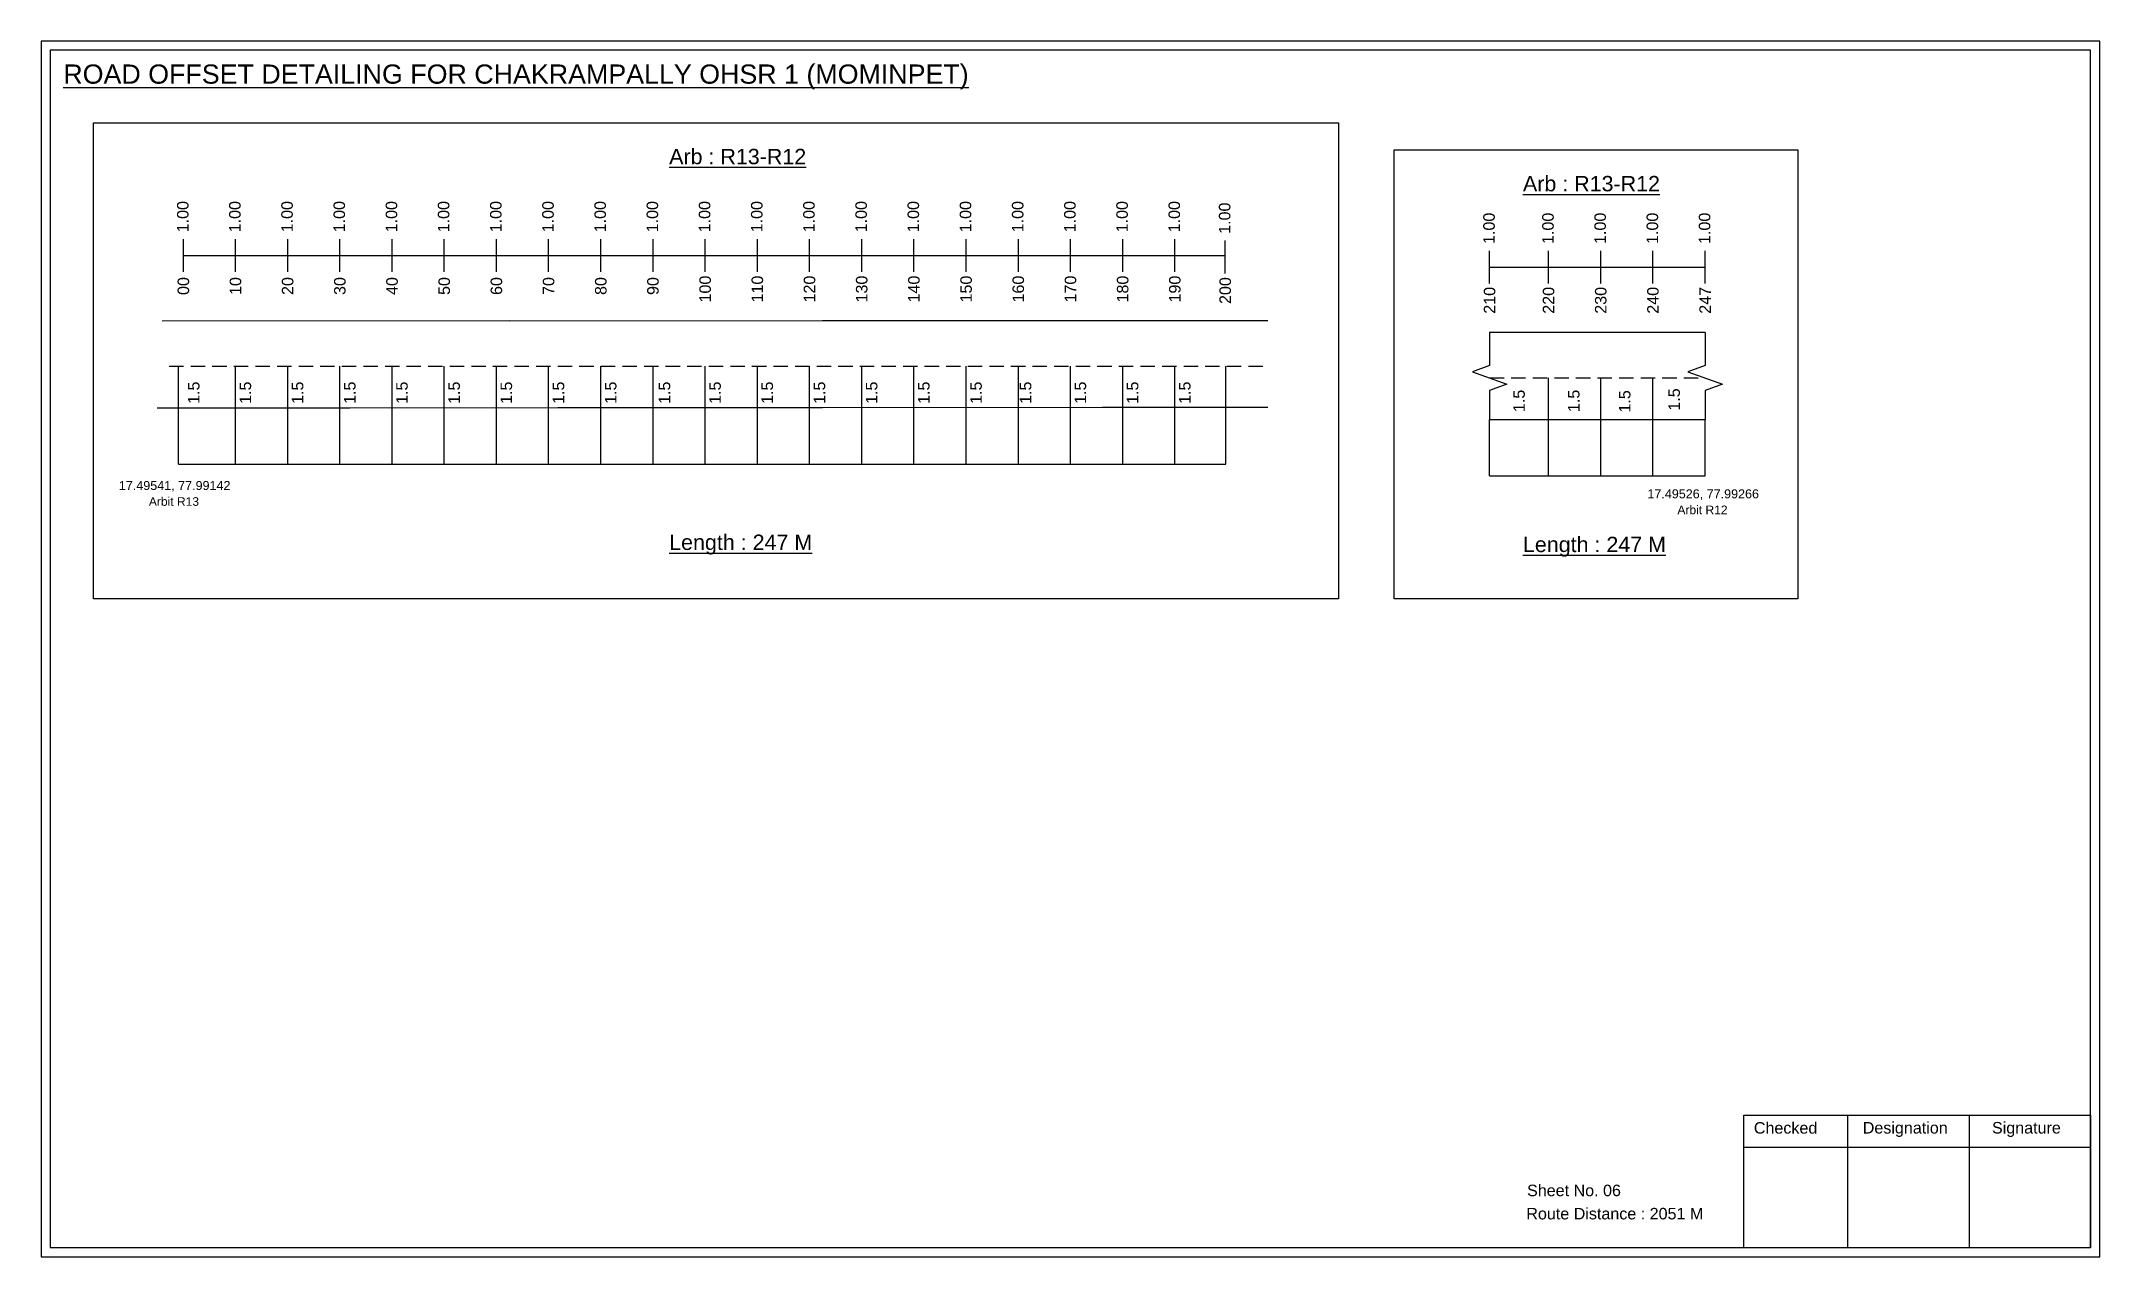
# Model space of a CAD drawing. Header units: inches. Extents: x 1943 to 8965, y 112 to 3168.
# Drawn here: x 5692 to 6229, y 944 to 1260 of the extents above; entities that cross this region are included whole.
import ezdxf

# ---------------------------------------------------------------- set-up
doc = ezdxf.new("R2010")
doc.units = ezdxf.units.IN
doc.header["$MEASUREMENT"] = 0
doc.linetypes.add('DASHED2', pattern=[0.375, 0.25, -0.125])
doc.layers.add('PDF_Geometry', color=7, linetype='Continuous')
doc.layers.add('PDF_Text', color=5, linetype='Continuous')
doc.styles.add('PDF Arial', font='arial.ttf')
doc.styles.get("Standard").update_dxf_attribs({"font": 'arial.ttf'})

msp = doc.modelspace()

# ---------------------------------------------------------------- texts
at = {"color": 242, "true_color": 0xcd2027}
for s, height, p in [('%%UROAD OFFSET DETAILING FOR CHAKRAMPALLY OHSR 1 (MOMINPET)', 5, (5697.81, 1249.29)), ('%%UArb : R13-R12', 4, (5855.69, 1228.31)), ('%%UArb : R13-R12', 4, (6078.18, 1221.25)), ('%%ULength : 247 M', 4, (5855.69, 1127.81)), ('%%ULength : 247 M', 4, (6078.18, 1127.25))]:
    msp.add_text(s, height=height, dxfattribs=at).set_placement(p)
at = {"color": 217, "true_color": 0x93278f}
for s, p in [('1.00', (5730.44, 1210.56)), ('1.00', (5744.01, 1210.56)), ('1.00', (5757.61, 1210.56)), ('1.00', (5771.21, 1210.56)), ('1.00', (5784.81, 1210.56)), ('1.00', (5798.41, 1210.56)), ('1.00', (5812.01, 1210.56)), ('1.00', (5825.61, 1210.56)), ('1.00', (5839.21, 1210.56)), ('1.00', (5852.81, 1210.56)), ('1.00', (5866.41, 1210.56)), ('1.00', (5880.01, 1210.56)), ('1.00', (5893.61, 1210.56)), ('1.00', (5907.21, 1210.56)), ('1.00', (5920.81, 1210.56)), ('1.00', (5934.41, 1210.56)), ('1.00', (5948.01, 1210.56)), ('1.00', (5961.61, 1210.56)), ('1.00', (5975.21, 1210.56)), ('1.00', (5988.81, 1210.56)), ('1.00', (6001.94, 1210.16)), ('1.00', (6070.83, 1207.52)), ('1.00', (6086.2, 1207.52)), ('1.00', (6099.8, 1207.52)), ('1.00', (6113.4, 1207.52)), ('1.00', (6127, 1207.52)), ('00', (5730.59, 1194.24)), ('10', (5744.16, 1194.24)), ('20', (5757.76, 1194.24)), ('30', (5771.36, 1194.24)), ('40', (5784.96, 1194.24)), ('50', (5798.56, 1194.24)), ('60', (5812.16, 1194.24)), ('70', (5825.76, 1194.24)), ('80', (5839.36, 1194.24)), ('90', (5852.96, 1194.24)), ('100', (5866.56, 1192.28)), ('110', (5880.16, 1192.28)), ('120', (5893.76, 1192.28)), ('130', (5907.36, 1192.28)), ('140', (5920.96, 1192.28)), ('150', (5934.56, 1192.28)), ('160', (5948.16, 1192.28)), ('170', (5961.76, 1192.28)), ('180', (5975.36, 1192.28)), ('190', (5988.96, 1192.28)), ('200', (6002.09, 1191.89)), ('210', (6070.98, 1189.35)), ('220', (6086.35, 1189.35)), ('230', (6099.95, 1189.35)), ('240', (6113.55, 1189.35)), ('247', (6127.15, 1189.35))]:
    msp.add_text(s, height=3, rotation=90, dxfattribs=at).set_placement(p)
for p in [(5733.29, 1165.85), (5746.75, 1165.85), (5760.35, 1165.85), (5773.95, 1165.85), (5787.55, 1165.85), (5801.15, 1165.85), (5814.75, 1165.85), (5828.35, 1165.85), (5841.95, 1165.85), (5855.97, 1165.85), (5869.15, 1165.85), (5882.75, 1165.85), (5896.35, 1165.85), (5909.95, 1165.85), (5923.55, 1165.85), (5937.15, 1165.85), (5950.06, 1165.85), (5964.35, 1165.85), (5977.95, 1165.85), (5991.55, 1165.85), (6119.08, 1164.1), (6078.66, 1163.73), (6092.92, 1163.73), (6106.19, 1163.6)]:
    msp.add_text('1.5', height=3, rotation=90).set_placement(p)
at = {"color": 5}
for s, height, p in [('17.49541, 77.99142', 2.34, (5712.28, 1143.43)), ('17.49526, 77.99266', 2.34, (6110.61, 1141.26)), ('Arbit R13', 2.246, (5720.1, 1139.31)), ('Arbit R12', 2.246, (6118.43, 1137.13))]:
    msp.add_text(s, height=height, dxfattribs=at).set_placement(p)
for s, p in [('Sheet No. 06', (6079.25, 959.45)), ('Route Distance : 2051 M', (6079.06, 953.4))]:
    msp.add_text(s, height=3).set_placement(p)
at = {"layer": 'PDF_Text', "color": 7, "attachment_point": 7, "style": 'PDF Arial'}
for s, insert, char_height in [('Checked', (6138.35, 975.7), 3.001), ('Designation', (6166.73, 974.87), 3.0006), ('Signature', (6200.41, 974.87), 3.001)]:
    msp.add_mtext(s, dxfattribs=dict(at, insert=insert, char_height=char_height))

# ---------------------------------------------------------------- linework, layer by layer
at = {"color": 217, "true_color": 0x93278f}
for p, q in [((5729.11, 1200.26), (5729.11, 1208.82)), ((5742.68, 1200.26), (5742.68, 1208.82)), ((5756.28, 1200.26), (5756.28, 1208.82)), ((5769.88, 1200.26), (5769.88, 1208.82)), ((5783.48, 1200.26), (5783.48, 1208.82)), ((5797.08, 1200.26), (5797.08, 1208.82)), ((5810.68, 1200.26), (5810.68, 1208.82)), ((5824.28, 1200.26), (5824.28, 1208.82)), ((5837.88, 1200.26), (5837.88, 1208.82)), ((5851.48, 1200.26), (5851.48, 1208.82)), ((5865.08, 1200.26), (5865.08, 1208.82)), ((5878.68, 1200.26), (5878.68, 1208.82)), ((5892.28, 1200.26), (5892.28, 1208.82)), ((5905.88, 1200.26), (5905.88, 1208.82)), ((5919.48, 1200.26), (5919.48, 1208.82)), ((5933.08, 1200.26), (5933.08, 1208.82)), ((5946.68, 1200.26), (5946.68, 1208.82)), ((5960.28, 1200.26), (5960.28, 1208.82)), ((5973.88, 1200.26), (5973.88, 1208.82)), ((5987.48, 1200.26), (5987.48, 1208.82)), ((6000.61, 1199.87), (6000.61, 1208.42)), ((5729.11, 1204.53), (6000.61, 1204.54)), ((6069.5, 1197.23), (6069.5, 1205.78)), ((6084.87, 1197.23), (6084.87, 1205.78)), ((6098.47, 1197.23), (6098.47, 1205.78)), ((6112.07, 1197.23), (6112.07, 1205.78)), ((6125.67, 1197.23), (6125.67, 1205.78)), ((6069.5, 1201.5), (6125.67, 1201.5))]:
    msp.add_line(p, q, dxfattribs=at)
for p, q in [((5814.04, 1187.54), (5723.61, 1187.44)), ((5814.04, 1187.54), (5895.62, 1187.61)), ((5895.62, 1187.61), (6011.66, 1187.57)), ((6125.67, 1184.5), (6069.5, 1184.5)), ((5727.79, 1150.12), (5727.79, 1175.65)), ((5742.68, 1150.12), (5742.68, 1175.65)), ((5756.28, 1150.12), (5756.28, 1175.65)), ((5769.88, 1150.12), (5769.88, 1175.65)), ((5783.48, 1150.12), (5783.48, 1175.65)), ((5797.08, 1150.12), (5797.08, 1175.65)), ((5810.68, 1150.12), (5810.68, 1175.65)), ((5824.28, 1150.12), (5824.28, 1175.65)), ((5837.88, 1150.12), (5837.88, 1175.65)), ((5851.48, 1150.12), (5851.48, 1175.65)), ((5865.08, 1150.12), (5865.08, 1175.65)), ((5878.68, 1150.12), (5878.68, 1175.65)), ((5892.28, 1150.12), (5892.28, 1175.65)), ((5905.88, 1150.12), (5905.88, 1175.65)), ((5919.48, 1150.12), (5919.48, 1175.65)), ((5933.08, 1150.12), (5933.08, 1175.65)), ((5946.68, 1150.12), (5946.68, 1175.65)), ((5960.28, 1150.12), (5960.28, 1175.65)), ((5973.88, 1150.12), (5973.88, 1175.65)), ((5987.48, 1150.12), (5987.48, 1175.65)), ((6000.76, 1150.12), (6000.76, 1175.65)), ((6084.87, 1147.08), (6084.87, 1172.62)), ((6098.47, 1147.08), (6098.47, 1172.62)), ((6112.07, 1147.08), (6112.07, 1172.62)), ((5722.28, 1164.85), (5772.5, 1164.85)), ((5768.95, 1164.85), (5826.71, 1164.89)), ((5826.71, 1164.89), (5895.62, 1164.93)), ((5895.62, 1164.93), (5968.65, 1164.98)), ((5968.65, 1164.98), (6011.74, 1165.01)), ((6069.5, 1161.82), (6125.67, 1161.82)), ((6069.5, 1147.08), (6069.5, 1161.82)), ((6125.67, 1147.08), (6125.67, 1161.82))]:
    msp.add_line(p, q)
at = {"linetype": 'DASHED2', "ltscale": 15}
for p, q in [((5725.39, 1175.65), (6011.7, 1175.65)), ((6069.5, 1172.62), (6125.67, 1172.62))]:
    msp.add_line(p, q, dxfattribs=at)
at = {"color": 5}
for p, q in [((5727.79, 1150.12), (6000.76, 1150.12)), ((6069.5, 1147.08), (6125.67, 1147.08))]:
    msp.add_line(p, q, dxfattribs=at)
for points in [[(5705.7, 1239.1), (6030.13, 1239.1), (6030.13, 1115.04), (5705.7, 1115.04)], [(6044.61, 1232.06), (6149.77, 1232.06), (6149.77, 1115.04), (6044.61, 1115.04)]]:
    msp.add_lwpolyline(points, close=True)
at = {"linetype": 'Continuous'}
for points in [[(6069.5, 1184.5), (6069.5, 1175.89), (6065, 1174.26), (6074, 1170.98), (6069.5, 1169.35), (6069.5, 1161.82)], [(6125.67, 1184.5), (6125.67, 1175.89), (6121.17, 1174.26), (6130.17, 1170.98), (6125.67, 1169.35), (6125.67, 1161.82)], [(6125.67, 1184.5), (6125.67, 1175.89), (6121.17, 1174.26), (6130.17, 1170.98), (6125.67, 1169.35), (6125.67, 1161.82)]]:
    msp.add_lwpolyline(points, dxfattribs=at)
at = {"layer": 'PDF_Geometry'}
for points in [[(5692.04, 1260.36), (5692.04, 943.65), (6228.51, 943.65), (6228.51, 1260.36)], [(5694.36, 1258.04), (5694.36, 946.07), (6226.09, 946.07), (6226.09, 1258.04)]]:
    msp.add_lwpolyline(points, close=True, dxfattribs=at)
at = {"layer": 'PDF_Geometry', "color": 242, "true_color": 0xcc1f26}
msp.add_lwpolyline([(6226.09, 945.98), (6135.75, 945.98), (6135.75, 980.59), (6226.09, 980.59)], close=True, dxfattribs=at)
for points in [[(6162.73, 980.59), (6162.73, 945.98)], [(6194.46, 980.59), (6194.46, 945.98)], [(6135.75, 972.21), (6226.09, 972.21)]]:
    msp.add_lwpolyline(points, dxfattribs=at)

msp.set_redraw_order([(e.dxf.handle, doc.entitydb.next_handle()) for e in msp.query("TEXT MTEXT ATTDEF DIMENSION ARC_DIMENSION")])  # texts and dimensions are drawn at this point

doc.saveas('drawing.dxf')
